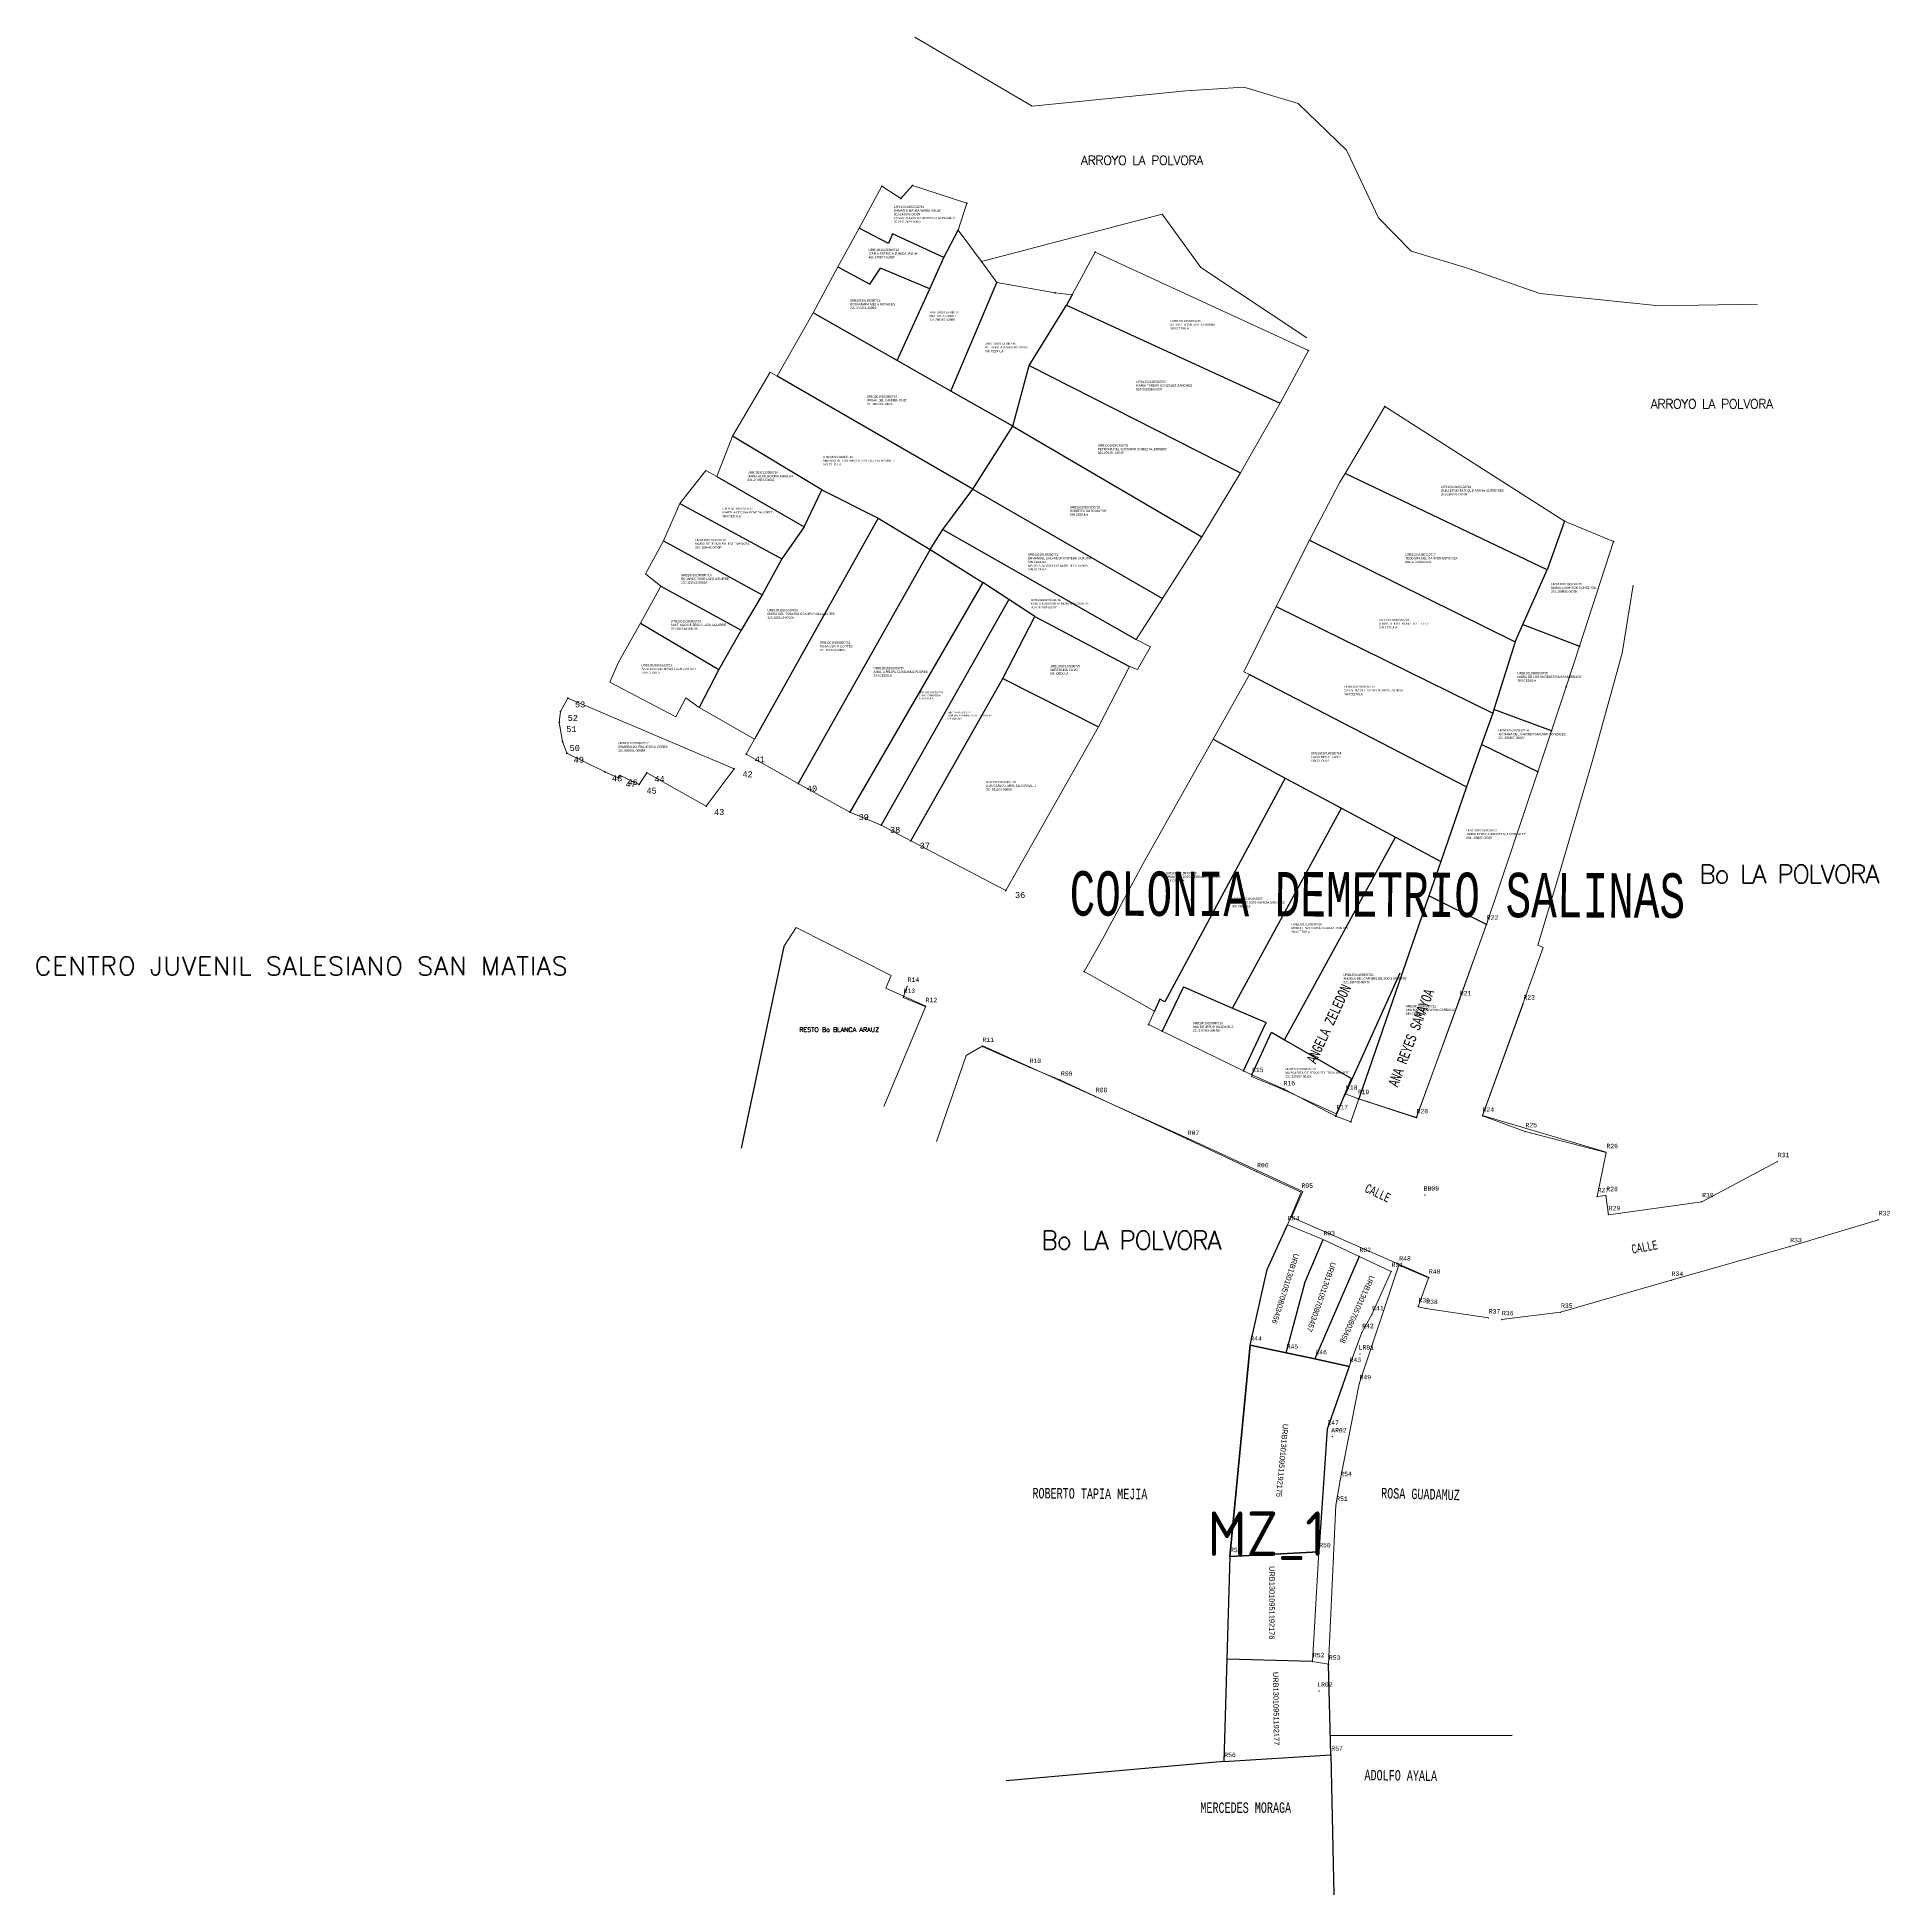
# Model space of a CAD drawing. Header units: millimetres. Extents: x 612409 to 612659, y 1318721 to 1318972.
import ezdxf
from ezdxf.enums import TextEntityAlignment as Align

# ---------------------------------------------------------------- set-up
doc = ezdxf.new("R2010")
doc.units = ezdxf.units.MM
for name, color, linetype, lineweight in [('101', 3, 'Continuous', 0), ('1er_Propietario', 7, 'Continuous', 0), ('2do_Propietario', 7, 'Continuous', 0), ('486', 21, 'Continuous', 0), ('4861', 5, 'Continuous', 0), ('4862', 2, 'Continuous', 0), ('5026', 7, 'Continuous', 0), ('CALLES', 7, 'Continuous', 0), ('COLINDANCIAS', 7, 'Continuous', 0), ('CVL_PUNTO', 7, 'Continuous', 0), ('CVL_PUNTO_NUM', 7, 'Continuous', 0), ('GENERAL', 7, 'Continuous', 0), ('Nombre del Barrio', 120, 'Continuous', 13), ('NUMERO DE MANZANA', 6, 'Continuous', 0)]:
    doc.layers.add(name, color=color, linetype=linetype, lineweight=lineweight)
doc.styles.add('MONOTXT', font='monotxt.shx', dxfattribs={"height": 0.2})
doc.styles.add('MONOTXT4', font='Monotxt4.shx')
doc.styles.add('Style-ENGINEERING', font='ENGINEERING.shx')
doc.styles.add('Style-ISOCP', font='isocp___.ttf')
doc.styles.add('Style-Txt', font='txt_____.ttf')

msp = doc.modelspace()

# ---------------------------------------------------------------- linework, layer by layer
msp.add_lwpolyline([(612572.65, 1318794.99), (612577.55, 1318793.93), (612581.42, 1318793.16), (612586.03, 1318792.12), (612583.05, 1318783.64), (612581.93, 1318767.11), (612569.91, 1318766.46), (612572.65, 1318794.99)])
at = {"layer": '486', "color": 21, "linetype": 'Continuous', "lineweight": 13}
for p, q in [((612577.72, 1318811.24), (612582.51, 1318809.23)), ((612582.51, 1318809.23), (612587.39, 1318806.96)), ((612587.39, 1318806.96), (612591.72, 1318804.94)), ((612591.72, 1318804.94), (612589.11, 1318799.1)), ((612589.11, 1318799.1), (612587.74, 1318796.69)), ((612587.74, 1318796.69), (612586.03, 1318792.12)), ((612586.03, 1318792.12), (612583.05, 1318783.64)), ((612583.05, 1318783.64), (612581.93, 1318767.11)), ((612581.93, 1318767.11), (612581.1, 1318752.27)), ((612581.1, 1318752.27), (612583.25, 1318751.93))]:
    msp.add_line(p, q, dxfattribs=at)
at = {"layer": '486', "color": 7, "linetype": 'Continuous', "lineweight": 30, "ltscale": 0.0001, "flags": 128}
for points in [[(612524.4, 1318944.98), (612523.85, 1318943.64), (612519.87, 1318945.72)], [(612531.33, 1318941.75), (612524.4, 1318944.98)], [(612531.33, 1318941.75), (612533.27, 1318945.47)], [(612529.42, 1318937.56), (612531.33, 1318941.75)], [(612516.99, 1318940.49), (612521.31, 1318938.18), (612522.77, 1318940.33)], [(612529.42, 1318937.56), (612522.77, 1318940.33)], [(612525, 1318927.88), (612529.42, 1318937.56)], [(612532.28, 1318923.74), (612538.48, 1318938.38)], [(612548.62, 1318936.73), (612547.86, 1318935.33)], [(612525, 1318927.88), (612513.68, 1318934.3)], [(612542.84, 1318927.2), (612547.86, 1318935.33)], [(612547.86, 1318935.33), (612576.72, 1318922.11)], [(612532.28, 1318923.74), (612525, 1318927.88)], [(612540.65, 1318918.99), (612542.84, 1318927.2)], [(612542.84, 1318927.2), (612571.37, 1318912.7)], [(612535.21, 1318910.48), (612508.82, 1318925.74)], [(612540.65, 1318918.99), (612532.28, 1318923.74)], [(612535.21, 1318910.48), (612540.65, 1318918.99)], [(612540.65, 1318918.99), (612566.14, 1318904.05)], [(612514.86, 1318910.43), (612502.79, 1318917.64)], [(612500.67, 1318912.19), (612512.46, 1318905.43)], [(612612.77, 1318899.62), (612585.49, 1318912.62)], [(612512.46, 1318905.43), (612514.86, 1318910.43)], [(612514.86, 1318910.43), (612522.45, 1318906.61)], [(612531.2, 1318905.04), (612535.21, 1318910.48)], [(612535.21, 1318910.48), (612560.82, 1318895.74)], [(612495.68, 1318908.55), (612509.43, 1318901.08)], [(612522.45, 1318906.61), (612505.78, 1318876.75)], [(612522.45, 1318906.61), (612529.47, 1318902.37)], [(612512.46, 1318905.43), (612509.43, 1318901.08)], [(612529.47, 1318902.37), (612531.2, 1318905.04)], [(612531.2, 1318905.04), (612557.29, 1318890.22)], [(612615.11, 1318906.2), (612612.77, 1318899.62)], [(612493.47, 1318903.52), (612506.78, 1318896.26)], [(612529.47, 1318902.37), (612511.66, 1318870.8)], [(612529.47, 1318902.37), (612536.58, 1318897.89)], [(612580.68, 1318903.61), (612608.46, 1318889.9)], [(612509.43, 1318901.08), (612506.78, 1318896.26)], [(612609.49, 1318892.22), (612612.77, 1318899.62)], [(612493.11, 1318897.42), (612503.95, 1318891.49)], [(612536.58, 1318897.89), (612518.62, 1318866.92)], [(612540.09, 1318895.59), (612536.58, 1318897.89)], [(612506.78, 1318896.26), (612503.95, 1318891.49)], [(612540.09, 1318895.59), (612522.85, 1318865.18)], [(612543.61, 1318893.3), (612540.09, 1318895.59)], [(612576.19, 1318894.65), (612605.41, 1318880.26)], [(612490.35, 1318892.43), (612500.95, 1318886.18)], [(612503.95, 1318891.49), (612500.95, 1318886.18)], [(612539.28, 1318884.95), (612543.61, 1318893.3)], [(612543.61, 1318893.3), (612556.4, 1318886.57)], [(612608.46, 1318889.9), (612609.49, 1318892.22)], [(612609.49, 1318892.22), (612617.12, 1318889.31)], [(612608.46, 1318889.9), (612605.57, 1318880.75)], [(612500.95, 1318886.18), (612498.3, 1318881.02)], [(612526.86, 1318863.04), (612539.28, 1318884.95)], [(612539.28, 1318884.95), (612552.19, 1318878.44)], [(612572.56, 1318885.47), (612601.85, 1318870.35)], [(612605.41, 1318880.26), (612603.89, 1318876.04)], [(612605.57, 1318880.75), (612605.41, 1318880.26)], [(612613.35, 1318877.9), (612605.57, 1318880.75)], [(612567.66, 1318876.75), (612577.41, 1318871.52)], [(612603.89, 1318876.04), (612601.85, 1318870.35)], [(612611.5, 1318872.37), (612603.89, 1318876.04)], [(612577.41, 1318871.52), (612561.17, 1318841.31), (612560.48, 1318841.69), (612559.76, 1318840.06)], [(612577.41, 1318871.52), (612584.99, 1318867.45)], [(612601.85, 1318870.35), (612598.39, 1318860.27)], [(612570.3, 1318840.47), (612584.99, 1318867.45)], [(612584.99, 1318867.45), (612592.29, 1318863.54)], [(612577.32, 1318836.19), (612592.29, 1318863.54)], [(612592.29, 1318863.54), (612598.39, 1318860.27)], [(612598.39, 1318860.27), (612596.8, 1318855.64)], [(612596.8, 1318855.64), (612587.32, 1318828.22)], [(612604.55, 1318851.77), (612596.8, 1318855.64)], [(612563.66, 1318843.35), (612560.78, 1318837.35)], [(612563.66, 1318843.35), (612570.3, 1318840.47)], [(612570.3, 1318840.47), (612574.85, 1318838.51)], [(612571.78, 1318831.99), (612574.85, 1318838.51)], [(612572.89, 1318831.45), (612575.54, 1318837.22), (612577.32, 1318836.19)], [(612577.32, 1318836.19), (612586.33, 1318830.99)], [(612584.22, 1318825.87), (612586.33, 1318830.99)]]:
    msp.add_lwpolyline(points, dxfattribs=at)
at = {"layer": '4861', "color": 21, "linetype": 'Continuous', "lineweight": 13, "ltscale": 0.0001, "flags": 128}
for points in [[(612522.97, 1318951.38), (612519.87, 1318945.72)], [(612519.87, 1318945.72), (612516.99, 1318940.49)], [(612551.76, 1318942.48), (612548.62, 1318936.73)], [(612551.76, 1318942.48), (612580.55, 1318929.21)], [(612516.99, 1318940.49), (612513.68, 1318934.3)], [(612536.41, 1318941.21), (612538.48, 1318938.38)], [(612546.34, 1318937.01), (612538.48, 1318938.38)], [(612548.62, 1318936.73), (612546.34, 1318937.01)], [(612513.68, 1318934.3), (612508.82, 1318925.74)], [(612576.72, 1318922.11), (612580.55, 1318929.21)], [(612508.82, 1318925.74), (612507.88, 1318926.27), (612502.79, 1318917.64)], [(612571.37, 1318912.7), (612576.72, 1318922.11)], [(612590.87, 1318921.65), (612585.49, 1318912.62)], [(612502.79, 1318917.64), (612500.67, 1318912.19)], [(612500.67, 1318912.19), (612499.19, 1318913.04), (612495.68, 1318908.55)], [(612566.14, 1318904.05), (612571.37, 1318912.7)], [(612585.49, 1318912.62), (612584.78, 1318911.43), (612580.68, 1318903.61)], [(612495.68, 1318908.55), (612493.47, 1318903.52)], [(612560.82, 1318895.74), (612566.14, 1318904.05)], [(612493.47, 1318903.52), (612491.04, 1318899.09), (612493.11, 1318897.42)], [(612580.68, 1318903.61), (612576.19, 1318894.65)], [(612617.12, 1318889.31), (612621.72, 1318903.43)], [(612493.11, 1318897.42), (612490.35, 1318892.43)], [(612557.29, 1318890.22), (612560.82, 1318895.74)], [(612576.19, 1318894.65), (612571.81, 1318885.86), (612572.56, 1318885.47)], [(612490.35, 1318892.43), (612487.42, 1318887.14), (612486.21, 1318884.46), (612495.15, 1318879.79), (612496.49, 1318882.36), (612498.3, 1318881.02)], [(612556.4, 1318886.57), (612557.45, 1318886.16), (612559.21, 1318889.22), (612557.29, 1318890.22)], [(612613.35, 1318877.9), (612615.33, 1318883.83), (612617.12, 1318889.31)], [(612552.19, 1318878.44), (612556.4, 1318886.57)], [(612572.56, 1318885.47), (612567.66, 1318876.75)], [(612480.54, 1318882.31), (612479.58, 1318880.5), (612479.4, 1318879.01), (612479.86, 1318876.47), (612480.42, 1318874.89), (612485.55, 1318872.35), (612487.37, 1318871.56), (612487.64, 1318871.84), (612490.17, 1318870.66), (612491.22, 1318872.22)], [(612480.54, 1318882.31), (612503.01, 1318872.77), (612499.24, 1318867.73)], [(612498.3, 1318881.02), (612505.78, 1318876.75)], [(612505.78, 1318876.75), (612504.64, 1318874.75), (612511.66, 1318870.8)], [(612526.86, 1318863.04), (612539.69, 1318856.35), (612552.19, 1318878.44)], [(612567.66, 1318876.75), (612564.58, 1318871.27), (612558.22, 1318859.99), (612552.74, 1318849.79), (612550.26, 1318845.39), (612559.76, 1318840.06)], [(612611.5, 1318872.37), (612613.35, 1318877.9)], [(612499.24, 1318867.73), (612491.22, 1318872.22)], [(612604.55, 1318851.77), (612611.5, 1318872.37)], [(612511.66, 1318870.8), (612518.62, 1318866.92)], [(612518.62, 1318866.92), (612522.85, 1318865.18)], [(612522.85, 1318865.18), (612526.86, 1318863.04)], [(612587.32, 1318828.22), (612595.13, 1318825.71), (612604.55, 1318851.77)], [(612559.76, 1318840.06), (612558.96, 1318838.24), (612560.78, 1318837.35)], [(612560.78, 1318837.35), (612571.78, 1318831.99)], [(612571.78, 1318831.99), (612572.89, 1318831.45)], [(612572.89, 1318831.45), (612577.26, 1318829.54), (612584.22, 1318825.87)], [(612584.22, 1318825.87), (612586.26, 1318825.11), (612587.32, 1318828.22)]]:
    msp.add_lwpolyline(points, dxfattribs=at)
at = {"layer": '4862', "color": 5, "linetype": 'Continuous', "lineweight": 13, "ltscale": 0.0001, "flags": 128}
for points in [[(612522.97, 1318951.38), (612525.52, 1318949.74), (612527.11, 1318951.48), (612534.43, 1318949.09)], [(612533.27, 1318945.47), (612534.43, 1318949.09)], [(612533.27, 1318945.47), (612536.41, 1318941.21)], [(612590.87, 1318921.65), (612615.11, 1318906.2)], [(612615.11, 1318906.2), (612621.72, 1318903.43)]]:
    msp.add_lwpolyline(points, dxfattribs=at)
at = {"layer": '4862', "color": 7, "linetype": 'Continuous', "lineweight": -3, "flags": 128}
for points in [[(612586.03, 1318792.12), (612581.42, 1318793.16), (612577.55, 1318793.93), (612572.65, 1318794.99), (612574.95, 1318805.19), (612577.72, 1318811.24)], [(612577.55, 1318793.93), (612580.09, 1318803.54), (612582.51, 1318809.23)], [(612587.39, 1318806.96), (612581.42, 1318793.16)], [(612572.65, 1318794.99), (612569.91, 1318766.46), (612569.12, 1318738.81), (612583.58, 1318739.68), (612583.25, 1318751.93)], [(612569.91, 1318766.46), (612581.93, 1318767.11)]]:
    msp.add_lwpolyline(points, dxfattribs=at)
at = {"layer": 'CALLES', "color": 5, "linetype": 'Continuous', "lineweight": 13, "ltscale": 0.0001, "flags": 128}
for points in [[(612527.4, 1318971.5), (612543.25, 1318962.18), (612564, 1318964.28), (612571.81, 1318964.74), (612579.15, 1318962.53), (612585.68, 1318956.24), (612589.99, 1318947.14), (612594.42, 1318942.6), (612601.88, 1318940.39), (612611.78, 1318936.89), (612627.86, 1318935.26), (612641.15, 1318935.49)], [(612536.41, 1318941.21), (612560.81, 1318947.61)], [(612560.81, 1318947.61), (612566.03, 1318940.4)], [(612566.03, 1318940.4), (612580.3, 1318930.94)]]:
    msp.add_lwpolyline(points, dxfattribs=at)
at = {"layer": 'CALLES', "color": 21, "linetype": 'Continuous', "lineweight": 13, "ltscale": 0.0001, "flags": 128}
for points in [[(612624.36, 1318897.56), (612622.89, 1318888.35), (612618.88, 1318873.88), (612614.14, 1318857.79), (612611.49, 1318848.95), (612612.22, 1318848.67), (612604.04, 1318825.96), (612620.74, 1318821.03)], [(612523.22, 1318827.2), (612528.87, 1318840.72), (612523.5, 1318843.15), (612524.19, 1318844.85), (612511.37, 1318851.37), (612509.7, 1318848.79)], [(612534.34, 1318834.07), (612530.34, 1318822.48)], [(612596.82, 1318804.11), (612578.26, 1318812.25), (612579.8, 1318815.72), (612564.29, 1318822.89), (612536.58, 1318835.38), (612534.34, 1318834.07)]]:
    msp.add_lwpolyline(points, dxfattribs=at)
at = {"layer": 'CALLES', "color": 7, "linetype": 'Continuous', "lineweight": 30, "ltscale": 0.0001, "flags": 128}
msp.add_lwpolyline([(612509.7, 1318848.79), (612503.94, 1318821.55)], dxfattribs=at)
at = {"layer": 'COLINDANCIAS', "color": 21, "linetype": 'Continuous', "lineweight": 13}
for p, q in [((612536.49, 1318835.31), (612542.85, 1318832.48)), ((612542.85, 1318832.48), (612547.08, 1318830.76)), ((612547.08, 1318830.76), (612551.79, 1318828.53)), ((612551.79, 1318828.53), (612564.19, 1318822.76)), ((612564.19, 1318822.76), (612573.56, 1318818.38)), ((612573.56, 1318818.38), (612579.54, 1318815.63)), ((612579.54, 1318815.63), (612577.72, 1318811.24)), ((612587.39, 1318789.78), (612592.75, 1318805.8)), ((612592.75, 1318805.8), (612596.75, 1318804.05)), ((612596.75, 1318804.05), (612595.33, 1318800.17)), ((612595.33, 1318800.17), (612596.39, 1318799.95)), ((612596.39, 1318799.95), (612604.83, 1318798.67)), ((612584.8, 1318776.72), (612587.39, 1318789.78)), ((612584.25, 1318773.38), (612584.8, 1318776.72)), ((612583.25, 1318751.93), (612584.25, 1318773.38))]:
    msp.add_line(p, q, dxfattribs=at)
at = {"layer": 'COLINDANCIAS', "color": 21, "linetype": 'Continuous', "lineweight": 13, "flags": 128}
for points in [[(612587.14, 1318828.27), (612595.09, 1318825.67), (612600.94, 1318841.6), (612604.56, 1318851.8)], [(612526.39, 1318843.41), (612525.83, 1318841.92), (612528.81, 1318840.68)], [(612609.5, 1318841.05), (612604.01, 1318825.91), (612609.78, 1318823.8), (612620.71, 1318820.98), (612619.5, 1318815.03), (612620.7, 1318815.18), (612621.04, 1318812.58), (612633.62, 1318814.33), (612643.85, 1318819.75)], [(612572.87, 1318831.25), (612577.13, 1318829.47), (612584.28, 1318826.21), (612585.55, 1318828.88)], [(612587.14, 1318828.27), (612585.55, 1318828.88)], [(612606.61, 1318798.43), (612614.58, 1318799.43), (612629.52, 1318803.74), (612645.53, 1318808.28), (612657.47, 1318811.91)]]:
    msp.add_lwpolyline(points, dxfattribs=at)
at = {"layer": 'COLINDANCIAS', "color": 7, "linetype": 'Continuous', "lineweight": -3, "flags": 128}
for points in [[(612585.55, 1318828.88), (612592.93, 1318845.25)], [(612581.1, 1318752.27), (612569.51, 1318752.6)], [(612583.51, 1318742.32), (612608.02, 1318742.36)], [(612569.12, 1318738.81), (612539.75, 1318736.19)], [(612583.58, 1318739.68), (612583.97, 1318720.8)]]:
    msp.add_lwpolyline(points, dxfattribs=at)
at = {"layer": 'CVL_PUNTO', "color": 2, "lineweight": 30, "ltscale": 3.28084e-05}
for p in [(612522.97, 1318951.38), (612525.52, 1318949.74), (612527.11, 1318951.48), (612534.43, 1318949.09), (612533.27, 1318945.47), (612551.76, 1318942.48), (612536.41, 1318941.21), (612538.48, 1318938.38), (612546.34, 1318937.01), (612548.62, 1318936.73), (612580.55, 1318929.21), (612590.87, 1318921.65), (612615.11, 1318906.2), (612621.72, 1318903.43), (612617.12, 1318889.31), (612615.33, 1318883.83), (612480.54, 1318882.31), (612479.4, 1318879.01), (612479.58, 1318880.5), (612479.86, 1318876.47), (612613.35, 1318877.9), (612480.42, 1318874.89), (612504.64, 1318874.75), (612485.55, 1318872.35), (612487.37, 1318871.56), (612487.64, 1318871.84), (612491.22, 1318872.22), (612503.01, 1318872.77), (612611.5, 1318872.37), (612490.17, 1318870.66), (612511.66, 1318870.8), (612499.24, 1318867.73), (612518.62, 1318866.92), (612522.85, 1318865.18), (612526.86, 1318863.04), (612539.69, 1318856.35), (612604.55, 1318851.77), (612550.26, 1318845.39), (612559.76, 1318840.06), (612558.96, 1318838.24), (612560.78, 1318837.35), (612571.78, 1318831.99), (612572.89, 1318831.45), (612577.26, 1318829.54), (612587.32, 1318828.22), (612584.22, 1318825.87), (612586.26, 1318825.11), (612595.13, 1318825.71)]:
    msp.add_point(p, dxfattribs=at)
at = {"layer": 'CVL_PUNTO', "color": 5, "ltscale": 0.01}
for p in [(612604.56, 1318851.8), (612525.83, 1318841.92), (612526.39, 1318843.41), (612600.94, 1318841.6), (612528.81, 1318840.68), (612609.5, 1318841.05), (612536.49, 1318835.31), (612542.85, 1318832.48), (612572.87, 1318831.25), (612547.08, 1318830.76), (612577.13, 1318829.47), (612585.55, 1318828.88), (612551.79, 1318828.53), (612584.28, 1318826.21), (612587.14, 1318828.27), (612595.09, 1318825.67), (612604.01, 1318825.91), (612609.78, 1318823.8), (612564.19, 1318822.76), (612620.71, 1318820.98), (612643.85, 1318819.75), (612573.56, 1318818.38), (612579.54, 1318815.63), (612596.29, 1318815.25), (612596.29, 1318815.25), (612619.5, 1318815.03), (612620.7, 1318815.18), (612633.62, 1318814.33), (612577.72, 1318811.24), (612621.04, 1318812.58), (612657.47, 1318811.91), (612582.51, 1318809.23), (612587.39, 1318806.96), (612645.53, 1318808.28), (612591.72, 1318804.94), (612592.75, 1318805.8), (612596.75, 1318804.05), (612629.52, 1318803.74), (612589.11, 1318799.1), (612595.33, 1318800.17), (612596.39, 1318799.95), (612604.83, 1318798.67), (612614.58, 1318799.43), (612587.74, 1318796.69), (612606.61, 1318798.43), (612572.65, 1318794.99), (612577.55, 1318793.93), (612587.51, 1318793.8), (612581.42, 1318793.16), (612586.03, 1318792.12), (612587.39, 1318789.78), (612583.05, 1318783.64), (612583.78, 1318782.62), (612584.8, 1318776.72), (612584.25, 1318773.38), (612569.91, 1318766.46), (612581.93, 1318767.11), (612581.1, 1318752.27), (612583.25, 1318751.93), (612581.94, 1318748.31), (612569.12, 1318738.81), (612583.58, 1318739.68)]:
    msp.add_point(p, dxfattribs=at)

# ---------------------------------------------------------------- texts
at = {"layer": '101', "color": 3, "linetype": 'Continuous', "lineweight": 30, "style": 'Style-ENGINEERING'}
for s, height, p in [('URB13010150300711', 0.3, (612524.57, 1318948.45)), ('URB13010150300712', 0.3, (612521.16, 1318942.65)), ('URB13010150300713', 0.3, (612518.65, 1318935.82)), ('URB13010150300737', 0.3, (612529.31, 1318934.22)), ('URB13010150300735', 0.3, (612561.91, 1318933.05)), ('URB13010150300736', 0.3, (612536.87, 1318929.99)), ('URB13010150300734', 0.3, (612557.28, 1318924.84)), ('URB13010150300714', 0.3, (612520.9, 1318922.85)), ('URB13010150300733', 0.3, (612552.1, 1318916.26)), ('URB13010150300715', 0.3, (612514.97, 1318914.7)), ('URB13010150300716', 0.3, (612504.83, 1318912.61)), ('URB13010180330718', 0.3, (612598.41, 1318910.66)), ('URB13010150300717', 0.3, (612501.44, 1318907.72)), ('URB13010150300732', 0.3, (612548.32, 1318907.92)), ('URB13010150300718', 0.3, (612497.76, 1318903.49)), ('URB13010150300731', 0.3, (612542.68, 1318901.53)), ('URB13010180330717', 0.3, (612593.59, 1318901.53)), ('URB13010150300719', 0.3, (612495.84, 1318898.76)), ('URB13010180330726', 0.3, (612613.31, 1318897.55)), ('URB13010150300723', 0.3, (612507.52, 1318894.02)), ('URB13010150300730', 0.3, (612543.07, 1318895.4)), ('URB13010150300720', 0.3, (612494.45, 1318892.53)), ('URB13010180330716', 0.3, (612590.04, 1318892.7)), ('URB13010150300724', 0.3, (612514.56, 1318889.65)), ('URB13010150300721', 0.3, (612490.51, 1318886.59)), ('URB13010150300725', 0.3, (612521.83, 1318886.2)), ('URB13010150300729', 0.3, (612545.64, 1318886.47)), ('URB13010180330715', 0.3, (612585.38, 1318883.7)), ('URB13010180330725', 0.3, (612608.75, 1318885.53)), ('URB13010150300726', 0.24, (612527.93, 1318882.93)), ('URB13010150300727', 0.24, (612531.75, 1318880.24)), ('URB13010150300722', 0.3, (612487.38, 1318876.09)), ('URB13010180330724', 0.3, (612606.17, 1318877.8)), ('URB13010180330714', 0.3, (612580.88, 1318874.71)), ('URB13010150300728', 0.3, (612536.97, 1318870.83)), ('URB13010180330723', 0.3, (612601.84, 1318864.31)), ('URB13010180330713', 0.3, (612561.32, 1318858.54)), ('URB13010180330727', 0.3, (612570.25, 1318855.08)), ('URB13010180330728', 0.3, (612578.24, 1318851.63)), ('URB13010180330721', 0.3, (612585.25, 1318844.82)), ('URB13010180330722', 0.3, (612593.66, 1318840.58)), ('URB13010180330719', 0.3, (612564.91, 1318838.3)), ('URB13010180330720', 0.3, (612577.42, 1318832.1))]:
    msp.add_text(s, height=height, dxfattribs=at).set_placement(p)
at = {"layer": '1er_Propietario', "color": 6, "linetype": 'Continuous', "lineweight": 30, "style": 'Style-ENGINEERING'}
for s, height, p in [('201-240370-0001N', 0.3, (612524.57, 1318947.45)), ('DAMARIS MANSANARES VALLE', 0.3, (612524.57, 1318947.95)), ('401-170577-0005F', 0.3, (612521.16, 1318941.65)), ('IDANIA PATRICIA ZUNIGA JALINA', 0.3, (612521.16, 1318942.15)), ('201-140251-0005S', 0.3, (612518.65, 1318934.82)), ('ROSA MARIA MEJIA MORALES', 0.3, (612518.65, 1318935.32)), ('ANA JULIA GOMEZ', 0.3, (612529.31, 1318933.72)), ('201-200355-0000K', 0.3, (612529.31, 1318933.22)), ('SIN CEDULA', 0.3, (612561.91, 1318932.05)), ('MEYSEL JOAN AYALA URBINA', 0.3, (612561.91, 1318932.55)), ('SIN CEDULA', 0.3, (612536.87, 1318928.99)), ('PETRONILA BARRERA VIVAS', 0.3, (612536.87, 1318929.49)), ('524-051035-0000Y', 0.3, (612557.28, 1318923.84)), ('MARIA TERESA GONZALEZ SANCHES', 0.3, (612557.28, 1318924.34)), ('201-030239-0002F', 0.3, (612520.9, 1318921.85)), ('MIRIAN DEL CARMEN RUIZ', 0.3, (612520.9, 1318922.35)), ('AMPARO DE LOS ANGELES SEQUEIRA RAMIREZ', 0.3, (612514.97, 1318914.2)), ('SIN CEDULA', 0.3, (612514.97, 1318913.7)), ('201-290434-0005F', 0.3, (612552.1, 1318915.26)), ('PETRONA DEL SOCORRO GOMEZ GUERRERO', 0.3, (612552.1, 1318915.76)), ('201-240554-0003Q', 0.3, (612504.83, 1318911.61)), ('MARIA AUXILIADORA AGUILAR', 0.3, (612504.83, 1318912.11)), ('GUILLERMO ENRIQUE ARANA GUTIERREZ', 0.3, (612598.41, 1318910.16)), ('201-290870-0007N', 0.3, (612598.41, 1318909.66)), ('SIN CEDULA', 0.3, (612501.44, 1318906.72)), ('MARTHA CECILIA POVEDA LOPEZ', 0.3, (612501.44, 1318907.22)), ('SIN CEDULA', 0.3, (612548.32, 1318906.92)), ('ROBERTO SOTO MAYOR', 0.3, (612548.32, 1318907.42)), ('285-180449-0000F', 0.3, (612497.76, 1318902.49)), ('MARIA DE JESUS PULIDO ESPINOZA', 0.3, (612497.76, 1318902.99)), ('SIN CEDULA', 0.3, (612542.68, 1318900.53)), ('ENMANUEL SALVADOR MORENO CUADRA', 0.3, (612542.68, 1318901.03)), ('TEODORA DEL CARMEN ESPINOZA', 0.3, (612593.59, 1318901.03)), ('001-170753-0010X', 0.3, (612593.59, 1318900.53)), ('201-121053-0001A', 0.3, (612495.84, 1318897.76)), ('EDUARDO JOSE LAZO AGUIRRE', 0.3, (612495.84, 1318898.26)), ('201-150832-0003K', 0.3, (612613.31, 1318896.55)), ('MARIA ASUNCION CONDE SOL', 0.3, (612613.31, 1318897.05)), ('201-261082-0007E', 0.3, (612543.07, 1318894.4)), ('KARLA MARGARITA MORENO CUADRA', 0.3, (612543.07, 1318894.9)), ('SANTIAGO DE JESUS LAZO AGUIRRE', 0.3, (612494.45, 1318892.03)), ('201-030144-0002W', 0.3, (612494.45, 1318891.53)), ('201-160144-0002A', 0.3, (612507.52, 1318893.02)), ('MARIA DEL ROSARIO OCAMPO VALLADARES', 0.3, (612507.52, 1318893.52)), ('SIN CEDULA', 0.3, (612590.04, 1318891.7)), ('BIRGILIO JOSE ROBLETO TELLEZ', 0.3, (612590.04, 1318892.2)), ('201-100629-0006F', 0.3, (612514.56, 1318888.65)), ('ROSA OLIVIA CORTES', 0.3, (612514.56, 1318889.15)), ('SANTIAGO DE JESUS LAZO CASTRO', 0.3, (612490.51, 1318886.09)), ('SIN CEDULA', 0.3, (612490.51, 1318885.59)), ('AMALIA FELIPA GUADAMUZ FLORES', 0.3, (612521.83, 1318885.7)), ('SIN CEDULA', 0.3, (612521.83, 1318885.2)), ('SIN CEDULA', 0.3, (612545.64, 1318885.47)), ('MARCELINA CANO', 0.3, (612545.64, 1318885.97)), ('SIN CEDULA', 0.3, (612608.75, 1318884.53)), ('MARIA DE LOS ANGELES RIVAS MARENCO', 0.3, (612608.75, 1318885.03)), ('SIN INFORMACION', 0.24, (612527.93, 1318882.53)), ('SIN CEDULA', 0.24, (612527.93, 1318882.13)), ('SIN CEDULA', 0.3, (612585.38, 1318882.7)), ('CATALINA DEL CARMEN ARIAS ZUNIGA', 0.3, (612585.38, 1318883.2)), ('SIN CEDULA', 0.24, (612531.75, 1318879.44)), ('LIDIA DEL CARMEN ROBLETO TELLEZ', 0.24, (612531.75, 1318879.84)), ('XIOMARA DEL CARMEN SANDINO GONZALEZ', 0.3, (612606.17, 1318877.3)), ('201-290867-0002Y', 0.3, (612606.17, 1318876.8)), ('281-080661-0000M', 0.3, (612487.38, 1318875.09)), ('ESMERALDA FRANCISCA COREA', 0.3, (612487.38, 1318875.59)), ('SIN CEDULA', 0.3, (612580.88, 1318873.71)), ('LUCIA MENA LOPEZ', 0.3, (612580.88, 1318874.21)), ('001-031057-0065A', 0.3, (612536.97, 1318869.83)), ('LUIS CARLOS ARGUELLO FAVILLI', 0.3, (612536.97, 1318870.33)), ('MARIA REBECA AROSTEGUI GONZALEZ', 0.3, (612601.84, 1318863.81)), ('204-150982-0000T', 0.3, (612601.84, 1318863.31)), ('ARMANDO JOSE MORALES OBANDO', 0.3, (612561.32, 1318858.04)), ('SIN CEDULA', 0.3, (612561.32, 1318857.54)), ('GILBERTO JOSE GARCIA SANCHEZ', 0.3, (612570.25, 1318854.58)), ('SIN CEDULA', 0.3, (612570.25, 1318854.08)), ('MANUEL SALVADOR GARCIA BONILLA', 0.3, (612578.24, 1318851.13)), ('SIN CEDULA', 0.3, (612578.24, 1318850.63)), ('ANGELA DEL CARMEN ZELEDON URIARTE', 0.3, (612585.25, 1318844.32)), ('201-180748-0004Y', 0.3, (612585.25, 1318843.82)), ('ANA MARIA SAMAYOA CARBALLO', 0.3, (612593.66, 1318840.08)), ('SIN CEDULA', 0.3, (612593.66, 1318839.58)), ('ANA DE JESUS GUADAMUZ', 0.3, (612564.91, 1318837.8)), ('201-170449-0004W', 0.3, (612564.91, 1318837.3)), ('201-220567-0010X', 0.3, (612577.42, 1318831.1)), ('MARGARITA DE JESUS ZELEDON URIARTE', 0.3, (612577.42, 1318831.6))]:
    msp.add_text(s, height=height, dxfattribs=at).set_placement(p)
at = {"layer": '2do_Propietario', "color": 131, "linetype": 'Continuous', "lineweight": 30, "style": 'Style-ENGINEERING'}
for s, p in [('CESAR AUGUSTO MARENCO GUADAMUZ', (612524.57, 1318946.95)), ('201-101262-0006Q', (612524.57, 1318946.45)), ('SIN CEDULA', (612542.68, 1318899.53)), ('MARIA AUXILIADORA MORENO CUADRA', (612542.68, 1318900.03))]:
    msp.add_text(s, height=0.3, dxfattribs=at).set_placement(p)
at = {"layer": '5026', "color": 6, "linetype": 'Continuous', "lineweight": -3, "style": 'Style-ENGINEERING'}
for s, rotation, p in [('URB13010570803456', 252.2605, (612578.59, 1318807.43)), ('URB13010570803457', 250.552, (612583.58, 1318806.26)), ('URB13010570803458', 245.4657, (612588.84, 1318804.46)), ('URB13010951192175', 264.7586, (612577.09, 1318784.39)), ('URB13010951192176', 269.8203, (612575.26, 1318765.17)), ('URB13010951192177', 270.7841, (612575.75, 1318750.88))]:
    msp.add_text(s, height=0.7248, rotation=rotation, dxfattribs=at).set_placement(p)
at = {"layer": 'COLINDANCIAS', "color": 7, "linetype": 'Continuous', "lineweight": -3, "style": 'MONOTXT', "width": 0.666667}
for s, height, rotation, p in [('ANGELA ZELEDON', 1.4156, 65.1305, (612583.28, 1318838.35)), ('ANA REYES SAMAYOA', 1.4156, 68.9793, (612594.4, 1318836.47)), ('CALLE', 1.229, 334.9375, (612589.9, 1318815.52)), ('CALLE', 1.229, 10.4734, (612625.9, 1318808.23)), ('ROBERTO TAPIA MEJIA', 1.4156, 359.5059, (612551.04, 1318774.95)), ('ROSA GUADAMUZ', 1.4156, 358.6322, (612595.66, 1318774.89)), ('ADOLFO AYALA', 1.4156, 359.4078, (612593, 1318736.92)), ('MERCEDES MORAGA', 1.4156, 0.0928, (612572.07, 1318732.57))]:
    msp.add_text(s, height=height, rotation=rotation, dxfattribs=at).set_placement(p, align=Align.MIDDLE_CENTER)
at = {"layer": 'CVL_PUNTO_NUM', "color": 2, "lineweight": 30, "style": 'MONOTXT4'}
for s, p in [('53', (612481.53, 1318881.05)), ('52', (612480.54, 1318879.23)), ('51', (612480.35, 1318877.72)), ('50', (612480.8, 1318875.17)), ('49', (612481.35, 1318873.59)), ('41', (612505.79, 1318873.64)), ('48', (612486.52, 1318871.08)), ('46', (612488.62, 1318870.57)), ('44', (612492.24, 1318870.99)), ('42', (612504.13, 1318871.63)), ('47', (612488.35, 1318870.29)), ('45', (612491.17, 1318869.41)), ('40', (612512.83, 1318869.7)), ('43', (612500.3, 1318866.52)), ('39', (612519.81, 1318865.84)), ('38', (612524.05, 1318864.12)), ('37', (612528.06, 1318861.99)), ('36', (612540.92, 1318855.33))]:
    msp.add_text(s, height=0.8, dxfattribs=at).set_placement(p)
at = {"layer": 'CVL_PUNTO_NUM', "color": 3, "style": 'MONOTXT4'}
for s, p in [('R22', (612605.39, 1318852.69)), ('R14', (612527.21, 1318844.3)), ('R13', (612526.66, 1318842.81)), ('R12', (612529.64, 1318841.56)), ('R21', (612601.76, 1318842.48)), ('R23', (612610.33, 1318841.93)), ('R11', (612537.31, 1318836.2)), ('R10', (612543.68, 1318833.36)), ('R09', (612547.9, 1318831.64)), ('R15', (612573.7, 1318832.13)), ('R08', (612552.62, 1318829.42)), ('R16', (612577.96, 1318830.35)), ('R18', (612586.38, 1318829.76)), ('R19', (612587.96, 1318829.15)), ('R17', (612585.1, 1318827.1)), ('R20', (612595.92, 1318826.55)), ('R24', (612604.83, 1318826.79)), ('R07', (612565.02, 1318823.64)), ('R25', (612610.61, 1318824.68)), ('R26', (612621.54, 1318821.86)), ('R06', (612574.38, 1318819.27)), ('R31', (612644.68, 1318820.64)), ('R05', (612580.37, 1318816.51)), ('CB09', (612597.13, 1318816.13)), ('BS09', (612597.12, 1318816.13)), ('R27', (612620.33, 1318815.91)), ('R28', (612621.53, 1318816.06)), ('R29', (612621.86, 1318813.47)), ('R30', (612634.45, 1318815.22)), ('R04', (612578.54, 1318812.12)), ('R32', (612658.3, 1318812.79)), ('R03', (612583.34, 1318810.11)), ('R33', (612646.36, 1318809.16)), ('R02', (612588.21, 1318807.84)), ('R01', (612592.54, 1318805.82)), ('R48', (612593.58, 1318806.69)), ('R40', (612597.58, 1318804.93)), ('R34', (612630.34, 1318804.62)), ('R39', (612596.16, 1318801.05)), ('R38', (612597.22, 1318800.83)), ('R41', (612589.93, 1318799.98)), ('R37', (612605.66, 1318799.55)), ('R36', (612607.44, 1318799.31)), ('R35', (612615.41, 1318800.31)), ('R44', (612573.47, 1318795.87)), ('R42', (612588.57, 1318797.57)), ('R45', (612578.37, 1318794.81)), ('R46', (612582.25, 1318794.05)), ('LR01', (612588.34, 1318794.69)), ('R43', (612586.86, 1318793)), ('R49', (612588.22, 1318790.66)), ('R47', (612583.87, 1318784.52)), ('AR02', (612584.65, 1318783.5)), ('R54', (612585.62, 1318777.6)), ('R51', (612585.07, 1318774.27)), ('R55', (612570.74, 1318767.35)), ('R50', (612582.76, 1318768)), ('R52', (612581.92, 1318753.16)), ('R53', (612584.08, 1318752.82)), ('LR02', (612582.77, 1318749.19)), ('R56', (612569.95, 1318739.69)), ('R57', (612584.41, 1318740.56))]:
    msp.add_text(s, height=0.6, dxfattribs=at).set_placement(p, align=Align.MIDDLE_CENTER)
at = {"layer": 'GENERAL', "color": 6, "lineweight": 40, "attachment_point": 5, "line_spacing_factor": 0.722892, "style": 'Style-Txt'}
for s, insert, char_height, width in [('\\T0.937;ARROYO LA POLVORA', (612558.05, 1318954.88), 1.25, 318.75), ('\\T0.937;ARROYO LA POLVORA', (612634.97, 1318922.01), 1.25, 318.75), ('\\T0.917;Bo LA POLVORA', (612645.38, 1318858.56), 2.5, 637.5), ('\\T1.059;CENTRO JUVENIL SALESIANO SAN MATIAS', (612444.63, 1318846.15), 2.5, 637.5), ('RESTO Bo BLANCA ARAUZ', (612517.19, 1318837.56), 0.625, 159.375), ('\\T0.917;Bo LA POLVORA', (612556.57, 1318809.14), 2.5, 637.5)]:
    msp.add_mtext(s, dxfattribs=dict(at, insert=insert, char_height=char_height, width=width))
at = {"layer": 'Nombre del Barrio', "color": 150, "linetype": 'Continuous', "lineweight": 13, "style": 'MONOTXT', "width": 0.666667}
msp.add_text('COLONIA DEMETRIO SALINAS', height=6, rotation=359.7834, dxfattribs=at).set_placement((612589.84, 1318855.8), align=Align.MIDDLE_CENTER)
at = {"layer": 'NUMERO DE MANZANA', "color": 7, "linetype": 'Continuous', "lineweight": 13, "insert": (612574.87, 1318769.26), "char_height": 6, "attachment_point": 5, "rotation": 0, "line_spacing_factor": 0.722892, "style": 'Style-ISOCP'}
msp.add_mtext('MZ_1', dxfattribs=at)

doc.saveas('drawing.dxf')
